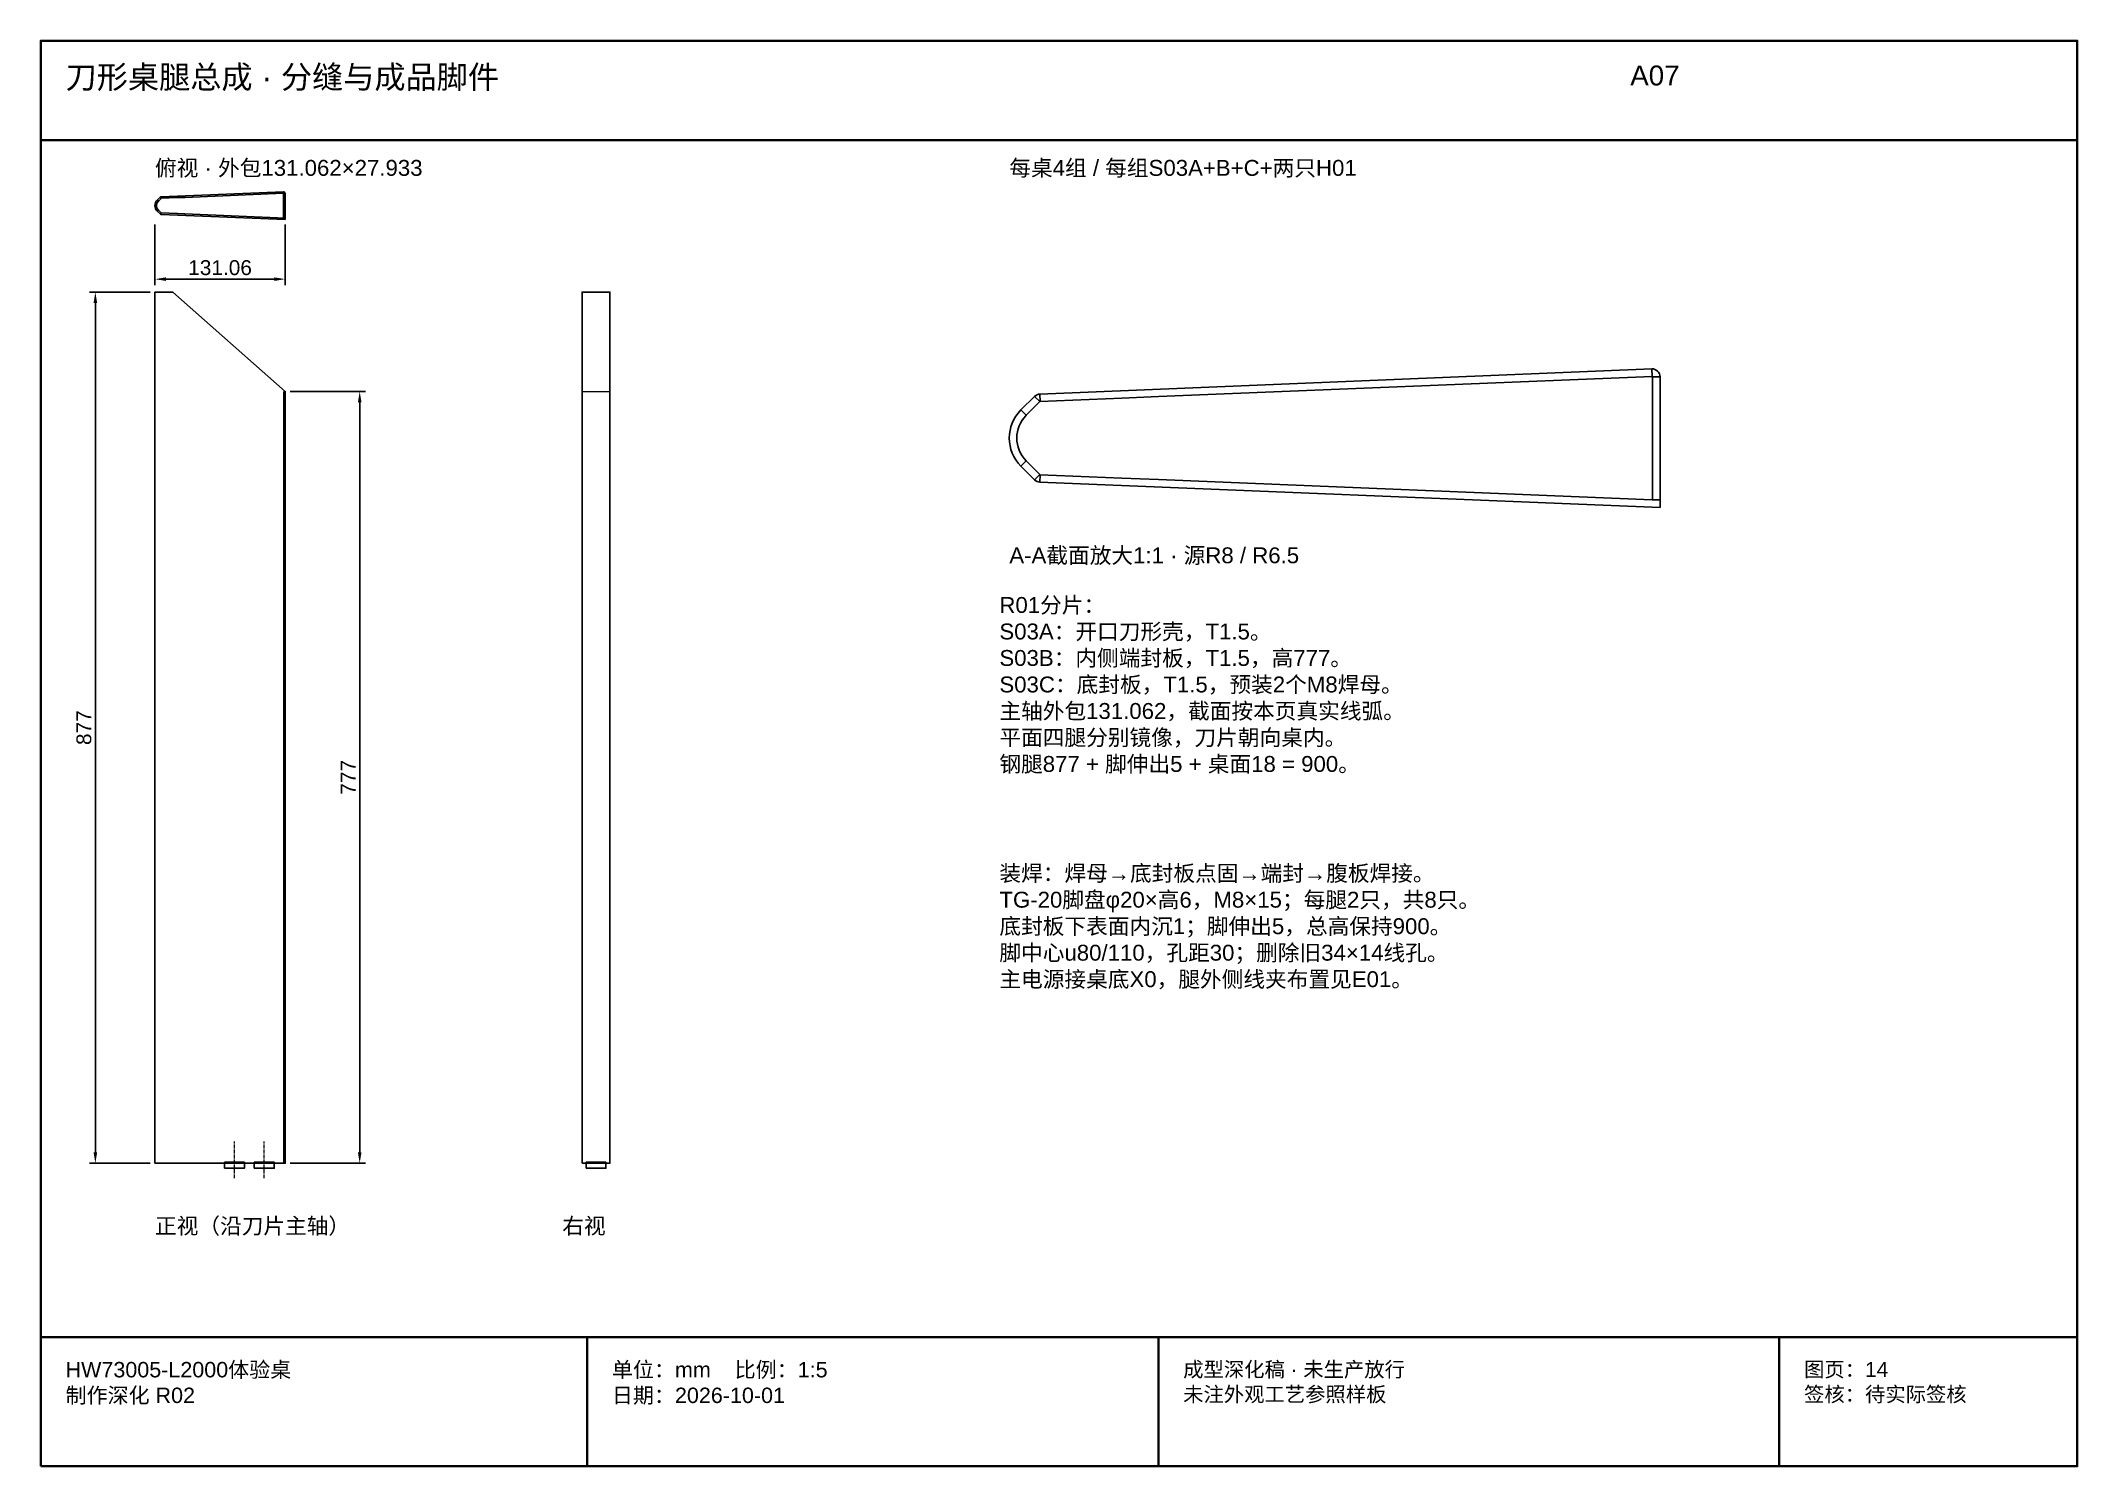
# Model space of a CAD drawing. Header units: millimetres. Extents: x 50 to 432208, y 2 to 4150.
# Drawn here: x 156025 to 158075, y 25 to 1460 of the extents above; entities that cross this region are included whole.
import ezdxf

# ---------------------------------------------------------------- set-up
doc = ezdxf.new("R2010")
doc.units = ezdxf.units.MM
doc.linetypes.add('CENTER', pattern=[5.08, 3.175, -0.635, 0.635, -0.635])
doc.linetypes.add('DASHED', pattern=[1.524, 1.27, -0.254])
for name, color, linetype, lineweight in [('CENTER', 8, 'CENTER', 13), ('DIM', 7, 'Continuous', 13), ('FRAME', 7, 'Continuous', 35), ('HIDDEN', 8, 'DASHED', 13), ('NOTE', 7, 'Continuous', 18), ('OUTLINE', 7, 'Continuous', 25)]:
    doc.layers.add(name, color=color, linetype=linetype, lineweight=lineweight)
doc.styles.add('CN', font='Arial Unicode.ttf')
doc.dimstyles.new('D5', dxfattribs={"dimtxt": 15, "dimasz": 11, "dimexe": 6, "dimexo": 5, "dimgap": 4, "dimtad": 1, "dimdsep": 46, "dimtxsty": 'CN', "dimcen": 2.5, "dimclrd": 7, "dimclre": 7, "dimclrt": 7, "dimazin": 3, "dimtfac": 1, "dimtmove": 0, "dimatfit": 3})

msp = doc.modelspace()

# ---------------------------------------------------------------- texts
at = {"layer": 'NOTE', "attachment_point": 1, "style": 'CN'}
for s, insert, char_height, width in [('刀形桌腿总成 · 分缝与成品脚件', (156050, 1435), 23, 1550), ('A07', (157625, 1435), 20, 450), ('俯视 · 外包131.062×27.933', (156140, 1340), 16, 780), ('每桌4组 / 每组S03A+B+C+两只H01', (157000, 1340), 16, 1020), ('A-A截面放大1:1 · 源R8 / R6.5', (157000, 950), 16, 950), ('R01分片：\\PS03A：开口刀形壳，T1.5。\\PS03B：内侧端封板，T1.5，高777。\\PS03C：底封板，T1.5，预装2个M8焊母。\\P主轴外包131.062，截面按本页真实线弧。\\P平面四腿分别镜像，刀片朝向桌内。\\P钢腿877 + 脚伸出5 + 桌面18 = 900。', (156990, 900), 16, 950), ('装焊：焊母→底封板点固→端封→腹板焊接。\\PTG-20脚盘φ20×高6，M8×15；每腿2只，共8只。\\P底封板下表面内沉1；脚伸出5，总高保持900。\\P脚中心u80/110，孔距30；删除旧34×14线孔。\\P主电源接桌底X0，腿外侧线夹布置见E01。', (156990, 630), 16, 950), ('正视（沿刀片主轴）', (156140, 275), 16, 600), ('右视', (156550, 275), 16, 300), ('HW73005-L2000体验桌\\P制作深化 R02', (156050, 130), 15.5, 500), ('单位：mm    比例：1:5\\P日期：2026-10-01', (156600, 130), 15.5, 525), ('成型深化稿 · 未生产放行\\P未注外观工艺参照样板', (157175, 130), 15, 575), ('图页：14\\P签核：待实际签核', (157800, 130), 15, 275)]:
    msp.add_mtext(s, dxfattribs=dict(at, insert=insert, char_height=char_height, width=width))

# ---------------------------------------------------------------- dimensions: what is measured, and where the dimension line sits
at = {"layer": 'DIM'}
msp.add_linear_dim(base=(156140, 1220), p1=(156140, 1280), p2=(156271.062, 1280), dimstyle='D5', dxfattribs=at).render()
for base, p1, p2 in [((156080, 330), (156140, 330), (156140, 1207)), ((156346.062, 330), (156271.062, 330), (156271.062, 1107))]:
    msp.add_linear_dim(base=base, p1=p1, p2=p2, angle=90, dimstyle='D5', dxfattribs=at).render()

# ---------------------------------------------------------------- linework, layer by layer
at = {"layer": 'CENTER'}
for p, q in [((156220, 315), (156220, 352)), ((156250, 315), (156250, 352))]:
    msp.add_line(p, q, dxfattribs=at)
at = {"layer": 'FRAME'}
for p, q in [((156025, 1360), (158075, 1360)), ((156025, 155), (158075, 155)), ((156575, 25), (156575, 155)), ((157150, 25), (157150, 155)), ((157775, 25), (157775, 155))]:
    msp.add_line(p, q, dxfattribs=at)
msp.add_lwpolyline([(156025, 25), (158075, 25), (158075, 1460), (156025, 1460)], close=True, dxfattribs=at)
at = {"layer": 'HIDDEN'}
for p, q in [((156269.562, 330), (156269.562, 1107)), ((156570, 1107), (156597.933, 1107))]:
    msp.add_line(p, q, dxfattribs=at)
at = {"layer": 'OUTLINE'}
for p, q in [((156142.343, 1299.657), (156145.084, 1302.397)), ((156142.343, 1299.657), (156143.404, 1298.596)), ((156143.404, 1298.596), (156146.144, 1301.337)), ((156146.144, 1301.337), (156145.084, 1302.397)), ((156146.149, 1302.865), (156269.334, 1307.931)), ((156146.149, 1302.865), (156146.211, 1301.366)), ((156146.211, 1301.366), (156162.645, 1302.042)), ((156162.645, 1302.042), (156170.053, 1302.346)), ((156170.053, 1302.346), (156269.396, 1306.433)), ((156269.396, 1306.433), (156269.334, 1307.931)), ((156269.5, 1306.333), (156269.5, 1281.6)), ((156271, 1306.333), (156269.5, 1306.333)), ((156271, 1306.333), (156271, 1281.6)), ((156143.404, 1289.404), (156142.343, 1288.343)), ((156145.084, 1285.603), (156142.343, 1288.343)), ((156146.144, 1286.663), (156143.404, 1289.404)), ((156145.084, 1285.603), (156146.144, 1286.663)), ((156146.211, 1286.634), (156146.149, 1285.135)), ((156271, 1280), (156146.149, 1285.135)), ((156162.645, 1285.958), (156146.211, 1286.634)), ((156162.645, 1285.958), (156170.053, 1285.654)), ((156271.062, 1281.499), (156170.053, 1285.654)), ((156271, 1281.6), (156269.5, 1281.6)), ((156271.062, 1281.499), (156271, 1280)), ((157030.746, 1104.323), (157646.671, 1129.657)), ((157646.979, 1122.164), (157646.671, 1129.657)), ((157150.266, 1101.732), (157646.979, 1122.164)), ((157647.5, 1121.664), (157647.5, 998)), ((157655, 1121.664), (157647.5, 1121.664)), ((157655, 1121.664), (157655, 998)), ((157011.716, 1088.284), (157025.418, 1101.986)), ((157011.716, 1088.284), (157017.019, 1082.981)), ((157017.019, 1082.981), (157030.721, 1096.683)), ((157030.721, 1096.683), (157025.418, 1101.986)), ((157030.746, 1104.323), (157031.054, 1096.829)), ((157031.054, 1096.829), (157113.226, 1100.209)), ((157113.226, 1100.209), (157150.266, 1101.732)), ((157017.019, 1037.019), (157011.716, 1031.716)), ((157025.418, 1018.014), (157011.716, 1031.716)), ((157030.721, 1023.317), (157017.019, 1037.019)), ((157025.418, 1018.014), (157030.721, 1023.317)), ((157031.054, 1023.171), (157030.746, 1015.677)), ((157655, 990), (157030.746, 1015.677)), ((157113.226, 1019.791), (157031.054, 1023.171)), ((157113.226, 1019.791), (157150.266, 1018.268)), ((157655.308, 997.494), (157150.266, 1018.268)), ((157655, 998), (157647.5, 998)), ((157655.308, 997.494), (157655, 990))]:
    msp.add_line(p, q, dxfattribs=at)
for points in [[(156140, 330), (156271.062, 330), (156271.062, 1107), (156158, 1207), (156140, 1207)], [(156570, 330), (156597.933, 330), (156597.933, 1207), (156570, 1207)], [(156210, 325), (156230, 325), (156230, 331), (156210, 331)], [(156240, 325), (156260, 325), (156260, 331), (156240, 331)], [(156573.967, 325), (156593.967, 325), (156593.967, 331), (156573.967, 331)]]:
    msp.add_lwpolyline(points, close=True, dxfattribs=at)
for centre, radius, start, end in [((156148, 1294), 8, 135, 225), ((156148, 1294), 6.5, 135, 225), ((156146.215, 1301.266), 1.6, 92.355423, 135), ((156146.215, 1301.266), 0.1, 92.355423, 135), ((156269.4, 1306.333), 1.6, 0, 92.355423), ((156269.4, 1306.333), 0.1, 0, 92.355423), ((156146.215, 1286.734), 1.6, 225, 267.644577), ((156146.215, 1286.734), 0.1, 225, 267.644577), ((157647, 1121.664), 8, 0, 92.355423), ((157647, 1121.664), 0.5, 0, 92.355423), ((157040, 1060), 40, 135, 225), ((157031.074, 1096.329), 8, 92.355423, 135), ((157031.074, 1096.329), 0.5, 92.355423, 135), ((157040, 1060), 32.5, 135, 225), ((157031.074, 1023.671), 8, 225, 267.644577), ((157031.074, 1023.671), 0.5, 225, 267.644577)]:
    msp.add_arc(centre, radius, start, end, dxfattribs=at)

msp.set_redraw_order([(e.dxf.handle, doc.entitydb.next_handle()) for e in msp.query("TEXT MTEXT ATTDEF DIMENSION ARC_DIMENSION")])  # texts and dimensions are drawn at this point

doc.saveas('drawing.dxf')
